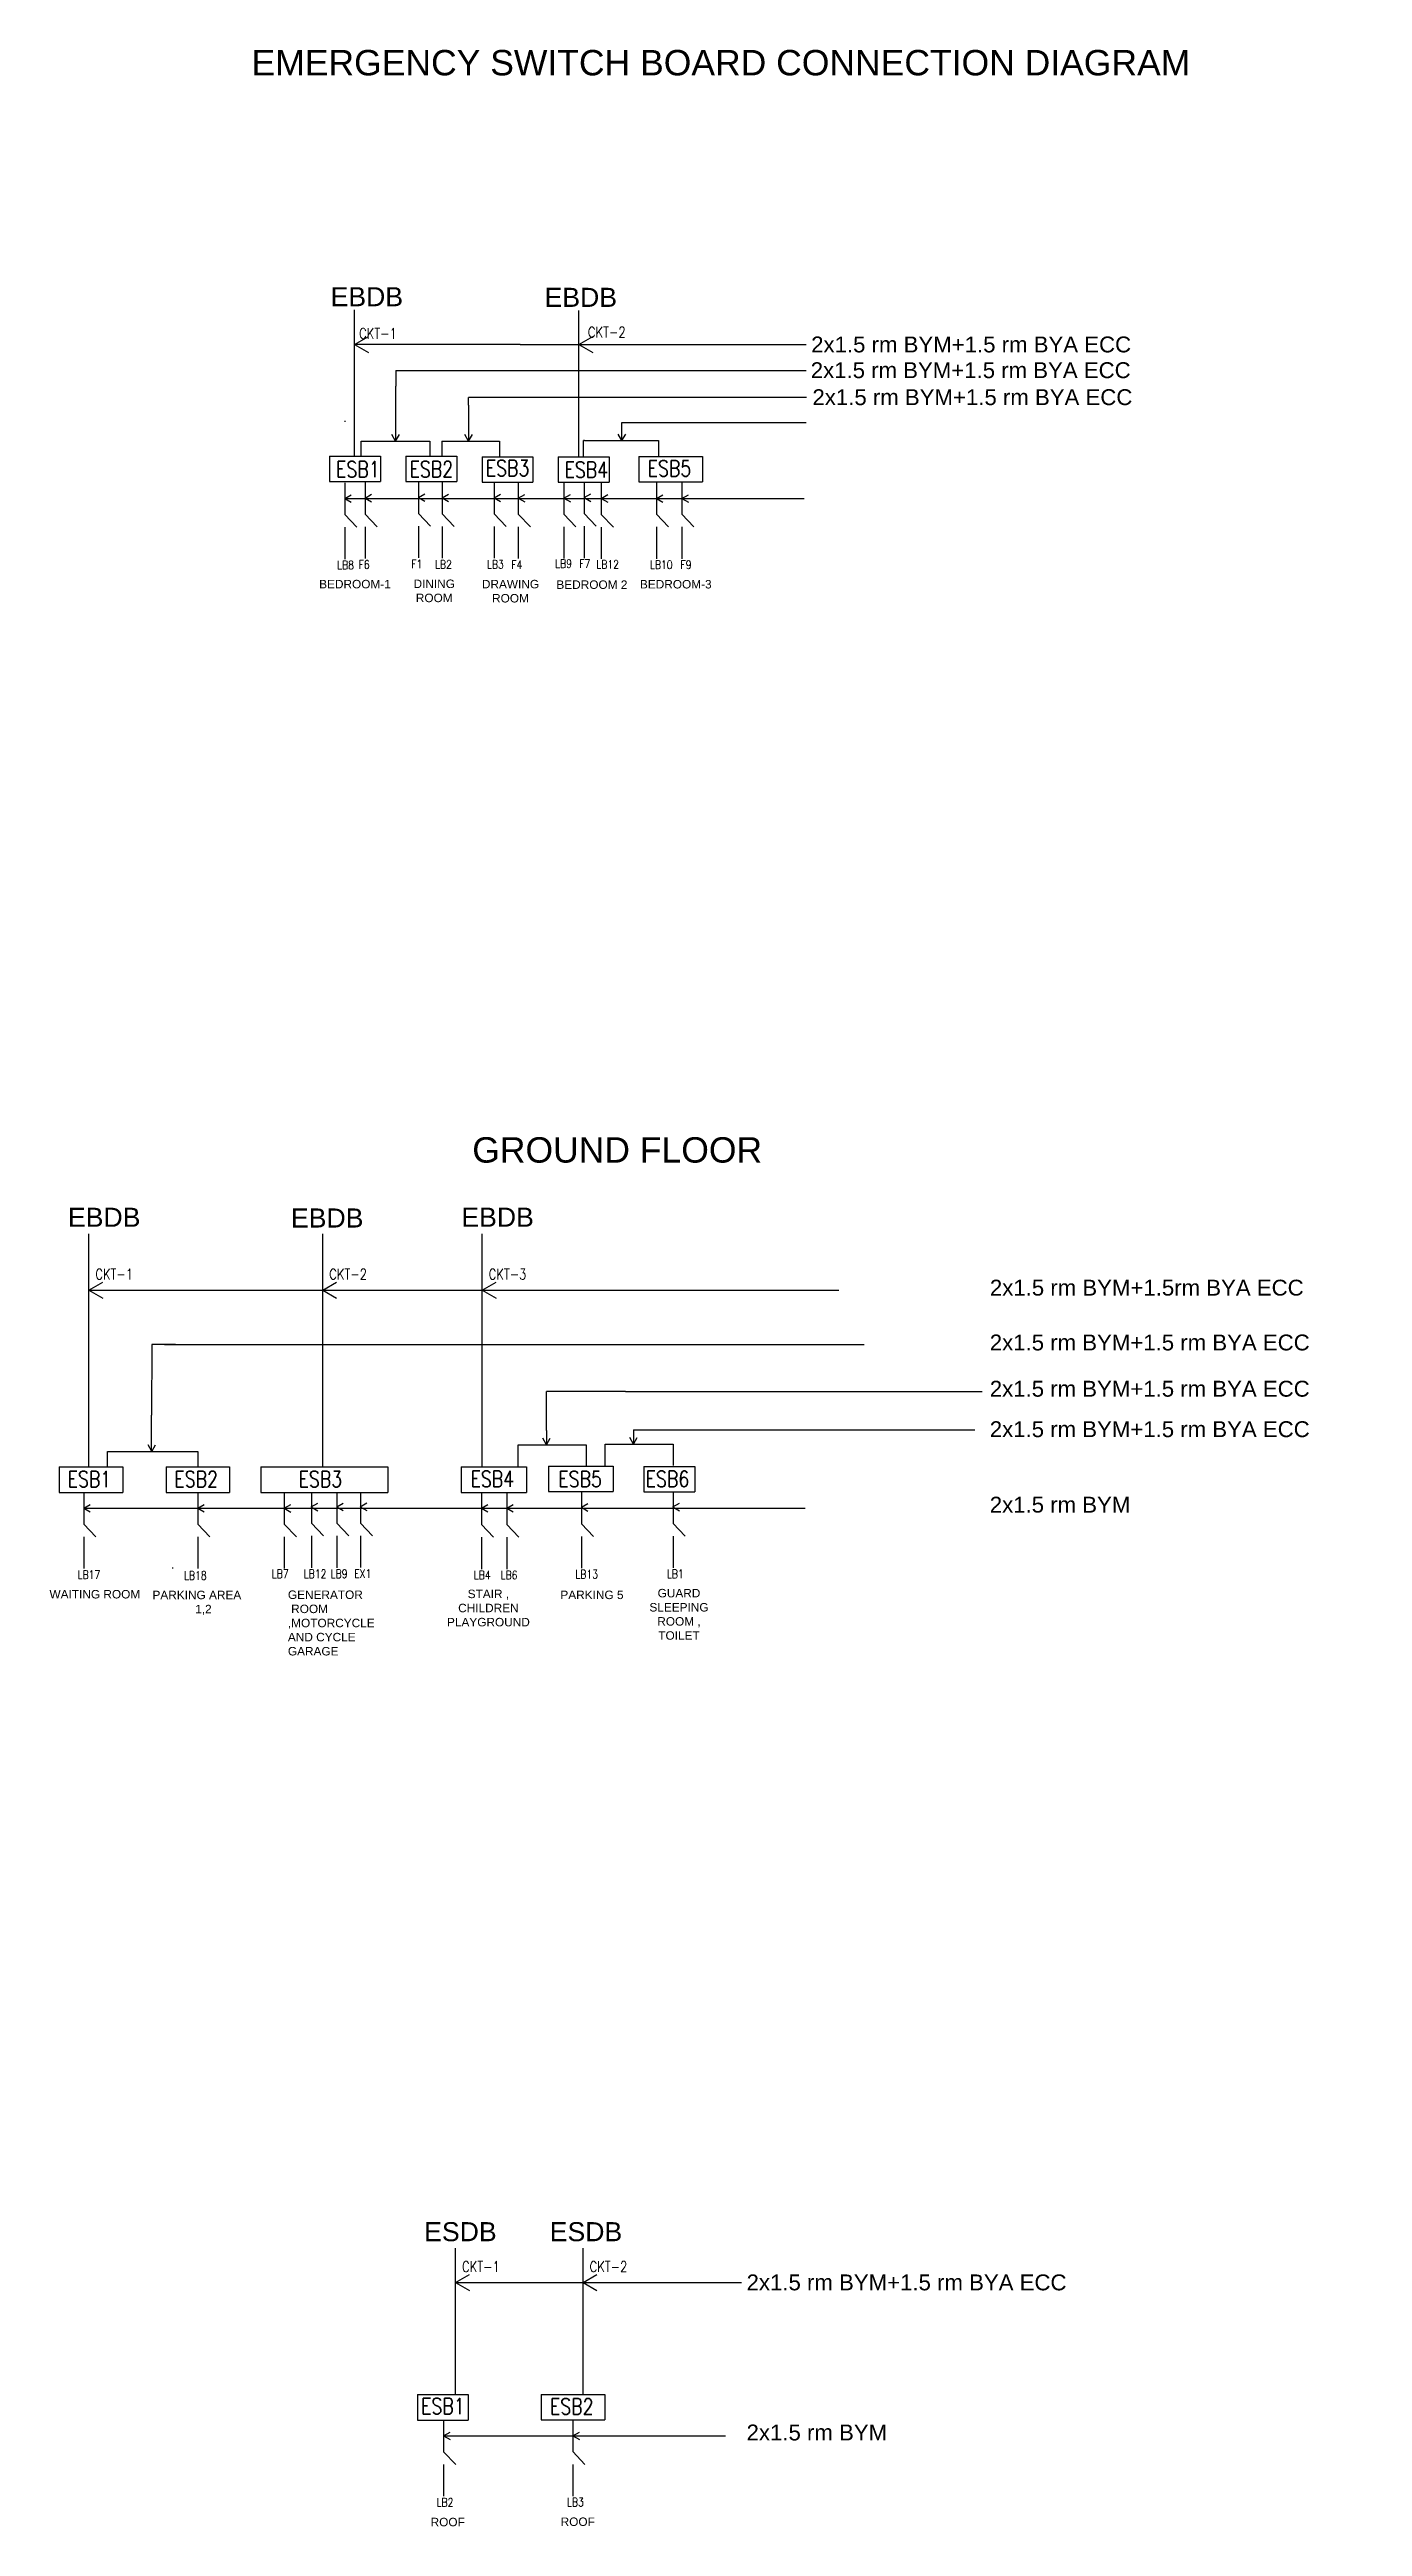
# Model space of a CAD drawing. Header units: inches. Extents: x 2731 to 8597, y 572 to 2997.
# Drawn here: x 2731 to 3971, y 639 to 2979 of the extents above; entities that cross this region are included whole.
import ezdxf

# ---------------------------------------------------------------- set-up
doc = ezdxf.new("R2010")
doc.units = ezdxf.units.IN
doc.header["$MEASUREMENT"] = 0
doc.layers.add('TEXT', color=7, linetype='Continuous')
doc.styles.add('Annotative', font='arial.ttf')
doc.styles.get("Standard").update_dxf_attribs({"font": 'simplex.shx', "width": 0.8, "height": 24})

msp = doc.modelspace()

# ---------------------------------------------------------------- texts
at = {"attachment_point": 1, "style": 'Annotative'}
for s, insert, char_height, width in [('EMERGENCY SWITCH BOARD CONNECTION DIAGRAM', (2921.4, 2978.7), 24, 895.132), ('\\pxqc;DINING ROOM', (3071.2, 2478.4), 8, 45.44), ('\\pxqc;DRAWING ROOM', (3143.2, 2478.1), 8, 45.44), ('BEDROOM 2', (3209.3, 2477.6), 8, 66.548), ('BEDROOM-3', (3288.2, 2478), 8, 66.548), ('GENERATOR  ROOM ,MOTORCYCLE AND CYCLE GARAGE', (2955.7, 1523.4), 8, 66.938), ('\\pxqc;STAIR , CHILDREN PLAYGROUND ', (3111.6, 1524.2), 8, 66.938), ('\\pxqc;GUARD SLEEPING ROOM , TOILET', (3291.6, 1524.9), 8, 66.938), ('ROOF', (3090.5, 647.4), 8, 45.44), ('ROOF', (3213.3, 647.7), 8, 66.548)]:
    msp.add_mtext(s, dxfattribs=dict(at, insert=insert, char_height=char_height, width=width))
for s, width, gutter_width, insert, char_height in [('EBDB', 51.09, 75, (2996, 2754.6), 18), ('EBDB', 51.09, 75, (3198.1, 2754), 18), ('GROUND FLOOR', 426.515, 120, (3129.8, 1951.6), 24), ('EBDB', 51.09, 75, (2748, 1885), 18), ('EBDB', 51.09, 75, (2958.6, 1884.3), 18), ('EBDB', 51.09, 75, (3119.5, 1885.1), 18), ('ESDB', 51.09, 75, (3084.4, 926.7), 18), ('ESDB', 51.09, 75, (3203, 926.7), 18)]:
    msp.add_mtext_dynamic_manual_height_columns(s, width=width, gutter_width=gutter_width, heights=[0], dxfattribs=dict(at, insert=insert, char_height=char_height))
at = {"attachment_point": 1}
for s, width, gutter_width, insert, char_height in [('CKT-1', 56.251, 50, (3023, 2715.9), 10), ('CKT-2', 56.251, 50, (3239, 2717.1), 10), ('ESB1', 43.53, 75, (3001.2, 2590.1), 15), ('ESB2', 43.53, 75, (3070.6, 2590.2), 15), ('ESB3', 43.53, 75, (3142.6, 2591.2), 15), ('ESB4', 43.53, 75, (3217, 2589.7), 15), ('ESB5', 43.53, 75, (3295.5, 2590.9), 15), ('LB8', 30.275, 40, (3002.2, 2496.1), 8), ('F6', 30.275, 40, (3022.5, 2496.6), 8), ('F1', 30.275, 40, (3072.3, 2497.1), 8), ('LB2', 30.275, 40, (3094.7, 2496.7), 8), ('LB3', 30.275, 40, (3143.7, 2496.8), 8), ('F4', 30.275, 40, (3166.7, 2496.4), 8), ('LB9', 30.275, 40, (3208.1, 2497.5), 8), ('F7', 30.275, 40, (3230.8, 2497.5), 8), ('LB12', 30.275, 40, (3247, 2496.7), 8), ('LB10', 30.275, 40, (3297.6, 2496.4), 8), (' F9', 30.275, 40, (3322.1, 2496.4), 8), ('CKT-1', 56.251, 50, (2773.8, 1827.2), 10), ('CKT-2', 56.251, 50, (2994.7, 1827.2), 10), ('CKT-3', 56.251, 50, (3145.3, 1827.2), 10), ('ESB1', 43.53, 75, (2747.7, 1636.1), 15), ('ESB2', 43.53, 75, (2848.5, 1636.1), 15), ('ESB3', 43.53, 75, (2965.8, 1636.1), 15), ('ESB4', 43.53, 75, (3128.2, 1636.3), 15), ('ESB5', 43.53, 75, (3211.1, 1636.2), 15), ('ESB6', 43.53, 75, (3293.6, 1636.3), 15), ('LB17', 30.275, 40, (2757.1, 1542.4), 8), ('LB18', 30.275, 40, (2857.6, 1541.6), 8), ('LB7', 30.275, 40, (2940.5, 1543.2), 8), ('LB12', 30.275, 40, (2970.7, 1543.2), 8), ('LB9', 30.275, 40, (2996.1, 1543.2), 8), ('EX1', 30.275, 40, (3018.3, 1543.4), 8), ('LB4', 30.275, 40, (3131.3, 1542), 8), ('LB6', 30.275, 40, (3156.6, 1542), 8), ('LB13', 30.275, 40, (3227.2, 1542.8), 8), ('LB1', 30.275, 40, (3313.6, 1543.1), 8), ('CKT-1', 56.251, 50, (3120.2, 889.7), 10), ('CKT-2', 56.251, 50, (3240.6, 889.7), 10), ('ESB1', 43.53, 75, (3081.5, 760.4), 15), ('ESB2', 43.53, 75, (3203.2, 760.1), 15), ('LB2', 30.275, 40, (3096.1, 666.1), 8), ('LB3', 30.275, 40, (3219.3, 666.2), 8)]:
    msp.add_mtext_dynamic_manual_height_columns(s, width=width, gutter_width=gutter_width, heights=[0], dxfattribs=dict(at, insert=insert, char_height=char_height))
at = {"color": 1, "char_height": 15, "attachment_point": 1, "style": 'Annotative'}
for s, width, insert in [('2x1.5 rm BYM+1.5 rm BYA ECC', 304.681, (3449.9, 2708)), ('2x1.5 rm BYM+1.5 rm BYA ECC', 304.681, (3449.9, 2708)), ('2x1.5 rm BYM+1.5 rm BYA ECC', 304.681, (3449.5, 2683.7)), ('2x1.5 rm BYM+1.5 rm BYA ECC', 304.681, (3451.1, 2658.2)), ('2x1.5 rm BYM+1.5rm BYA ECC', 301.321, (3618.7, 1817)), ('2x1.5 rm BYM+1.5 rm BYA ECC', 311.134, (3618.6, 1765.2)), ('2x1.5 rm BYM+1.5 rm BYA ECC', 305.639, (3618.6, 1721.5)), ('2x1.5 rm BYM+1.5 rm BYA ECC', 307.209, (3618.6, 1683.3)), ('2x1.5 rm BYM', 262.788, (3618.6, 1612)), ('2x1.5 rm BYM+1.5 rm BYA ECC', 302.625, (3388.9, 877.3)), ('2x1.5 rm BYM', 262.788, (3388.9, 735.5))]:
    msp.add_mtext_dynamic_manual_height_columns(s, width=width, gutter_width=75, heights=[25.8], dxfattribs=dict(at, insert=insert))
at = {"layer": 'TEXT', "char_height": 8, "attachment_point": 1, "style": 'Annotative'}
for s, insert in [('\\pxqc;BEDROOM-1', (2973.3, 2478.1)), ('\\pxqc;WAITING ROOM ', (2727.6, 1523.9)), ('PARKING AREA\\P             1,2 ', (2827.8, 1523.2)), ('\\pxqc;PARKING 5', (3197.1, 1523.3))]:
    msp.add_mtext_dynamic_manual_height_columns(s, width=91.559, gutter_width=40, heights=[0], dxfattribs=dict(at, insert=insert))

# ---------------------------------------------------------------- linework, layer by layer
for p, q in [((3018.6, 2594.9), (3018.6, 2733.2)), ((3230.6, 2594.3), (3230.6, 2732.5)), ((3018.6, 2700.4), (3031.7, 2708)), ((3175.1, 2700.4), (3018.6, 2700.4)), ((3018.6, 2700.4), (3031.7, 2692.9)), ((3175.1, 2700.5), (3445.1, 2700.5)), ((3230.6, 2700.5), (3243.7, 2708.1)), ((3230.6, 2700.5), (3243.7, 2693)), ((3057.6, 2675.9), (3445.2, 2675.9)), ((3057.6, 2675.9), (3057.6, 2661.2)), ((3057.5, 2656.3), (3057.5, 2661.2)), ((3057.5, 2609.2), (3057.5, 2656.3)), ((3131.9, 2650.3), (3126.3, 2650.3)), ((3126.3, 2643.3), (3126.3, 2650.3)), ((3445.5, 2650.3), (3131.9, 2650.3)), ((3010.1, 2627.8), (3009.2, 2627.8)), ((3126.3, 2643.3), (3126.3, 2609.3)), ((3271.2, 2626.7), (3445.1, 2626.7)), ((3271.2, 2609.7), (3271.2, 2626.7)), ((3025, 2594.9), (3025, 2609.2)), ((3025, 2609.2), (3089.9, 2609.2)), ((3057.4, 2609.2), (3053.9, 2615.3)), ((3057.4, 2609.2), (3061, 2615.3)), ((3089.9, 2609.2), (3089.9, 2594.9)), ((3101.2, 2609.3), (3155.7, 2609.3)), ((3101.2, 2609.3), (3101.2, 2594.9)), ((3126.3, 2609.3), (3122.8, 2615.4)), ((3126.3, 2609.3), (3129.9, 2615.4)), ((3155.7, 2609.3), (3155.7, 2594.5)), ((3235, 2594.4), (3235, 2609.7)), ((3235.9, 2609.7), (3235, 2609.7)), ((3235.9, 2609.7), (3305.6, 2609.7)), ((3271.2, 2609.7), (3267.7, 2615.9)), ((3271.2, 2609.7), (3274.8, 2615.9)), ((3305.6, 2609.7), (3305.6, 2594.6)), ((2995.1, 2594.9), (3043.1, 2594.9)), ((2995.1, 2594.9), (2995.1, 2570.9)), ((3043.1, 2594.9), (3043.1, 2570.9)), ((3067.1, 2594.9), (3115.1, 2594.9)), ((3067.1, 2594.9), (3067.1, 2570.9)), ((3115.1, 2594.9), (3115.1, 2570.9)), ((3139.1, 2594.5), (3187.1, 2594.5)), ((3139.1, 2594.5), (3139.1, 2570.5)), ((3187.1, 2594.5), (3187.1, 2570.5)), ((3211, 2594.4), (3259, 2594.4)), ((3211, 2594.4), (3211, 2570.4)), ((3259, 2594.4), (3259, 2570.4)), ((3287.2, 2594.6), (3347.2, 2594.6)), ((3287.2, 2594.6), (3287.2, 2570.6)), ((3347.2, 2594.6), (3347.2, 2570.6)), ((2995.1, 2570.9), (3043.1, 2570.9)), ((3009.4, 2569.8), (3009.4, 2539.8)), ((3009.4, 2555), (3015.5, 2558.5)), ((3009.4, 2555), (3015.5, 2551.4)), ((3009.4, 2555), (3443.4, 2555)), ((3028.6, 2570.3), (3028.6, 2540.3)), ((3028.6, 2555.4), (3034.7, 2559)), ((3028.6, 2555.4), (3034.7, 2551.9)), ((3067.1, 2570.9), (3115.1, 2570.9)), ((3079, 2570.9), (3079, 2540.9)), ((3079, 2556), (3085.1, 2559.5)), ((3079, 2556), (3085.1, 2552.4)), ((3101.4, 2570.5), (3101.4, 2540.5)), ((3101.4, 2555.6), (3107.5, 2559.1)), ((3101.4, 2555.6), (3107.5, 2552)), ((3139.1, 2570.5), (3187.1, 2570.5)), ((3150.4, 2570.5), (3150.4, 2540.5)), ((3150.4, 2555.7), (3156.5, 2559.2)), ((3150.4, 2555.7), (3156.5, 2552.1)), ((3173.3, 2570.2), (3173.3, 2540.2)), ((3173.3, 2555.3), (3179.5, 2558.8)), ((3173.3, 2555.3), (3179.5, 2551.8)), ((3211, 2570.4), (3259, 2570.4)), ((3216.4, 2570.3), (3216.4, 2540.3)), ((3216.4, 2555.4), (3222.5, 2558.9)), ((3216.4, 2555.4), (3222.5, 2551.8)), ((3235.6, 2570.7), (3235.6, 2540.7)), ((3235.6, 2555.8), (3241.7, 2559.4)), ((3235.6, 2555.8), (3241.7, 2552.3)), ((3251.7, 2570), (3251.7, 2540)), ((3251.7, 2555.1), (3257.8, 2558.7)), ((3251.7, 2555.1), (3257.8, 2551.6)), ((3287.2, 2570.6), (3347.2, 2570.6)), ((3303.7, 2570.1), (3303.7, 2540.1)), ((3303.7, 2555), (3309.9, 2558.6)), ((3303.7, 2555), (3309.9, 2551.5)), ((3327.7, 2570.1), (3327.7, 2540.1)), ((3327.7, 2555), (3333.9, 2558.6)), ((3327.7, 2555), (3333.9, 2551.5)), ((3009.4, 2539.8), (3020.8, 2527.8)), ((3009.4, 2527.8), (3009.4, 2497.8)), ((3028.6, 2540.3), (3040, 2528.3)), ((3028.6, 2528.3), (3028.6, 2498.3)), ((3079, 2540.9), (3090.4, 2528.9)), ((3079, 2528.9), (3079, 2498.9)), ((3101.4, 2540.5), (3112.8, 2528.5)), ((3101.4, 2528.5), (3101.4, 2498.5)), ((3150.4, 2540.5), (3161.8, 2528.5)), ((3150.4, 2528.5), (3150.4, 2498.5)), ((3173.3, 2540.2), (3184.8, 2528.2)), ((3173.3, 2528.2), (3173.3, 2498.2)), ((3216.4, 2540.3), (3227.8, 2528.3)), ((3216.4, 2528.3), (3216.4, 2498.3)), ((3235.6, 2540.7), (3247, 2528.7)), ((3235.6, 2528.7), (3235.6, 2498.7)), ((3251.7, 2540), (3263.1, 2528)), ((3251.7, 2528), (3251.7, 2498)), ((3303.7, 2540.1), (3315.1, 2528.1)), ((3303.7, 2528.1), (3303.7, 2498.1)), ((3327.7, 2540.1), (3339.1, 2528.1)), ((3327.7, 2528.1), (3327.7, 2498.1)), ((2767.7, 1640.1), (2767.7, 1860.2)), ((2988.6, 1640.1), (2988.6, 1860.2)), ((3139.2, 1640.1), (3139.2, 1860.2)), ((2767.7, 1807.1), (2780.8, 1814.7)), ((2767.7, 1807.1), (2780.8, 1799.6)), ((2767.7, 1807.1), (3475.9, 1807.1)), ((2988.6, 1807.1), (3001.7, 1814.7)), ((2988.6, 1807.1), (3001.7, 1799.6)), ((3139.2, 1807.1), (3152.3, 1814.7)), ((3139.2, 1807.1), (3152.3, 1799.6)), ((2827.2, 1755.8), (2826.9, 1688.9)), ((2849.7, 1755.8), (2827.2, 1755.8)), ((2839.3, 1755.8), (3500, 1755.8)), ((3200, 1674.6), (3200, 1711.3)), ((3273.8, 1711.3), (3200, 1711.3)), ((3274.4, 1711.3), (3273.8, 1711.3)), ((3274.4, 1711.3), (3611.3, 1711.3)), ((2826.9, 1671.8), (2826.9, 1688.9)), ((2826.9, 1654.7), (2826.9, 1671.8)), ((3199.9, 1661.1), (3196.4, 1667.2)), ((3200, 1674.6), (3199.9, 1661.1)), ((3199.9, 1661.1), (3203.5, 1667.2)), ((3255.4, 1640.8), (3255.4, 1661.7)), ((3255.4, 1661.7), (3319.5, 1661.7)), ((3282.1, 1661.7), (3278.6, 1667.8)), ((3282.2, 1675.2), (3282.1, 1661.7)), ((3282.1, 1661.7), (3285.7, 1667.8)), ((3282.2, 1675.2), (3604.5, 1675.2)), ((3319.5, 1661.7), (3319.5, 1641.4)), ((2739.8, 1640.1), (2799.8, 1640.1)), ((2739.8, 1640.1), (2739.8, 1616.1)), ((2785.3, 1640.1), (2785.3, 1654.7)), ((2785.3, 1654.7), (2847.8, 1654.7)), ((2799.8, 1640.1), (2799.8, 1616.1)), ((2827.1, 1654.7), (2823.6, 1660.9)), ((2827.1, 1654.7), (2830.6, 1660.9)), ((2840.6, 1640.1), (2900.6, 1640.1)), ((2840.6, 1640.1), (2840.6, 1616.1)), ((2847.8, 1654.7), (2870.5, 1654.8)), ((2870.5, 1654.7), (2870.6, 1640.1)), ((2900.6, 1640.1), (2900.6, 1616.1)), ((2930, 1640.1), (3023.6, 1640.1)), ((2930, 1640.1), (2930, 1616.1)), ((3023.6, 1640.1), (3050.1, 1640.1)), ((3050.1, 1640.1), (3050.1, 1616.1)), ((3119.5, 1640.1), (3181.2, 1640.1)), ((3119.5, 1640.1), (3119.5, 1616.1)), ((3173.2, 1640.1), (3173.2, 1661.1)), ((3173.2, 1661.1), (3237.3, 1661.1)), ((3181.2, 1640.1), (3181.2, 1616.1)), ((3201.7, 1640.8), (3262.9, 1640.8)), ((3201.7, 1640.8), (3201.7, 1616.8)), ((3237.3, 1661.1), (3237.3, 1640.8)), ((3262.9, 1640.8), (3262.9, 1616.8)), ((3292, 1640.7), (3340, 1640.7)), ((3292, 1640.7), (3292, 1616.7)), ((3340, 1640.7), (3340, 1616.7)), ((2739.8, 1616.1), (2799.8, 1616.1)), ((2762.9, 1616.1), (2762.9, 1586.1)), ((2840.6, 1616.1), (2900.6, 1616.1)), ((2870.6, 1616.1), (2870.6, 1586.1)), ((2930, 1616.1), (3023.6, 1616.1)), ((2952.3, 1616.1), (2952.3, 1586.1)), ((2977.9, 1616.1), (2977.9, 1586.9)), ((3001.9, 1616.1), (3001.9, 1586.9)), ((3023.6, 1616.1), (3050.1, 1616.1)), ((3024.2, 1616.1), (3024.2, 1587.1)), ((3119.5, 1616.1), (3181.2, 1616.1)), ((3138.5, 1615.7), (3138.5, 1585.7)), ((3162.5, 1615.7), (3162.5, 1585.7)), ((3201.7, 1616.8), (3262.9, 1616.8)), ((3233, 1616.5), (3233, 1586.5)), ((3292, 1616.7), (3340, 1616.7)), ((3319.5, 1616.8), (3319.5, 1586.8)), ((2762.9, 1601.2), (2769.1, 1604.8)), ((2762.9, 1601.2), (2769.1, 1597.7)), ((2762.9, 1601.2), (3444.3, 1601.2)), ((2870.6, 1601.2), (2876.7, 1604.8)), ((2870.6, 1601.2), (2876.7, 1597.7)), ((2952.3, 1601.2), (2958.5, 1604.8)), ((2952.3, 1601.1), (2958.5, 1597.5)), ((2977.8, 1602.3), (2984, 1605.9)), ((2977.8, 1602.3), (2984, 1598.8)), ((3001.8, 1602.4), (3008, 1606)), ((3001.8, 1602.4), (3008, 1598.9)), ((3024.1, 1602.6), (3030.2, 1606.2)), ((3024.1, 1602.6), (3030.2, 1599.1)), ((3138.4, 1601.1), (3144.5, 1604.7)), ((3138.4, 1601.1), (3144.5, 1597.6)), ((3162.4, 1601.2), (3168.5, 1604.8)), ((3162.4, 1601.2), (3168.5, 1597.7)), ((3232.9, 1602), (3239.1, 1605.5)), ((3232.9, 1602), (3239.1, 1598.4)), ((3319.4, 1602.3), (3325.5, 1605.8)), ((3319.4, 1602.3), (3325.5, 1598.7)), ((2762.9, 1586.1), (2774.4, 1574.1)), ((2762.9, 1574.1), (2762.9, 1544.1)), ((2870.6, 1586.1), (2882, 1574.1)), ((2870.6, 1574.1), (2870.6, 1544.1)), ((2952.3, 1586.1), (2963.8, 1574.1)), ((2952.3, 1574.1), (2952.3, 1544.1)), ((2977.9, 1586.9), (2989.3, 1574.9)), ((2977.9, 1574.9), (2977.9, 1544.9)), ((3001.9, 1586.9), (3013.3, 1574.9)), ((3001.9, 1574.9), (3001.9, 1544.9)), ((3024.2, 1587.1), (3035.6, 1575.1)), ((3024.2, 1575.1), (3024.2, 1545.1)), ((3138.5, 1585.7), (3149.9, 1573.7)), ((3138.5, 1573.7), (3138.5, 1543.7)), ((3162.5, 1585.7), (3173.9, 1573.7)), ((3162.5, 1573.7), (3162.5, 1543.7)), ((3233, 1586.5), (3244.4, 1574.5)), ((3233, 1574.5), (3233, 1544.5)), ((3319.5, 1586.8), (3330.9, 1574.8)), ((3319.5, 1574.8), (3319.5, 1544.8)), ((2846.6, 1545.1), (2846.6, 1544.1)), ((3114.1, 763.8), (3114.1, 902.1)), ((3234.5, 763.9), (3234.5, 902.1)), ((3114.1, 869.7), (3127.2, 877.2)), ((3114.1, 869.8), (3384.1, 869.8)), ((3114.1, 869.7), (3127.2, 862.1)), ((3234.5, 869.7), (3247.6, 877.2)), ((3234.5, 869.7), (3247.6, 862.1)), ((3078.1, 763.8), (3126.1, 763.8)), ((3078.1, 763.8), (3078.1, 739.8)), ((3126.1, 763.8), (3126.1, 739.8)), ((3194.9, 763.9), (3254.9, 763.9)), ((3194.9, 763.9), (3194.9, 739.9)), ((3254.9, 763.9), (3254.9, 739.9)), ((3078.1, 739.8), (3126.1, 739.8)), ((3102.8, 739.8), (3102.8, 709.8)), ((3102.8, 724.9), (3108.9, 728.4)), ((3194.9, 739.9), (3254.9, 739.9)), ((3224.9, 739.9), (3224.9, 709.9)), ((3224.9, 724.9), (3231, 728.4)), ((3102.8, 724.9), (3108.9, 721.4)), ((3102.8, 724.9), (3369, 724.9)), ((3102.8, 709.8), (3114.2, 697.8)), ((3224.9, 724.9), (3231, 721.3)), ((3224.9, 709.9), (3236.3, 697.9)), ((3102.8, 697.8), (3102.8, 667.8)), ((3224.9, 697.9), (3224.9, 667.9))]:
    msp.add_line(p, q)

msp.set_redraw_order([(e.dxf.handle, doc.entitydb.next_handle()) for e in msp.query("TEXT MTEXT ATTDEF DIMENSION ARC_DIMENSION")])  # texts and dimensions are drawn at this point

doc.saveas('drawing.dxf')
